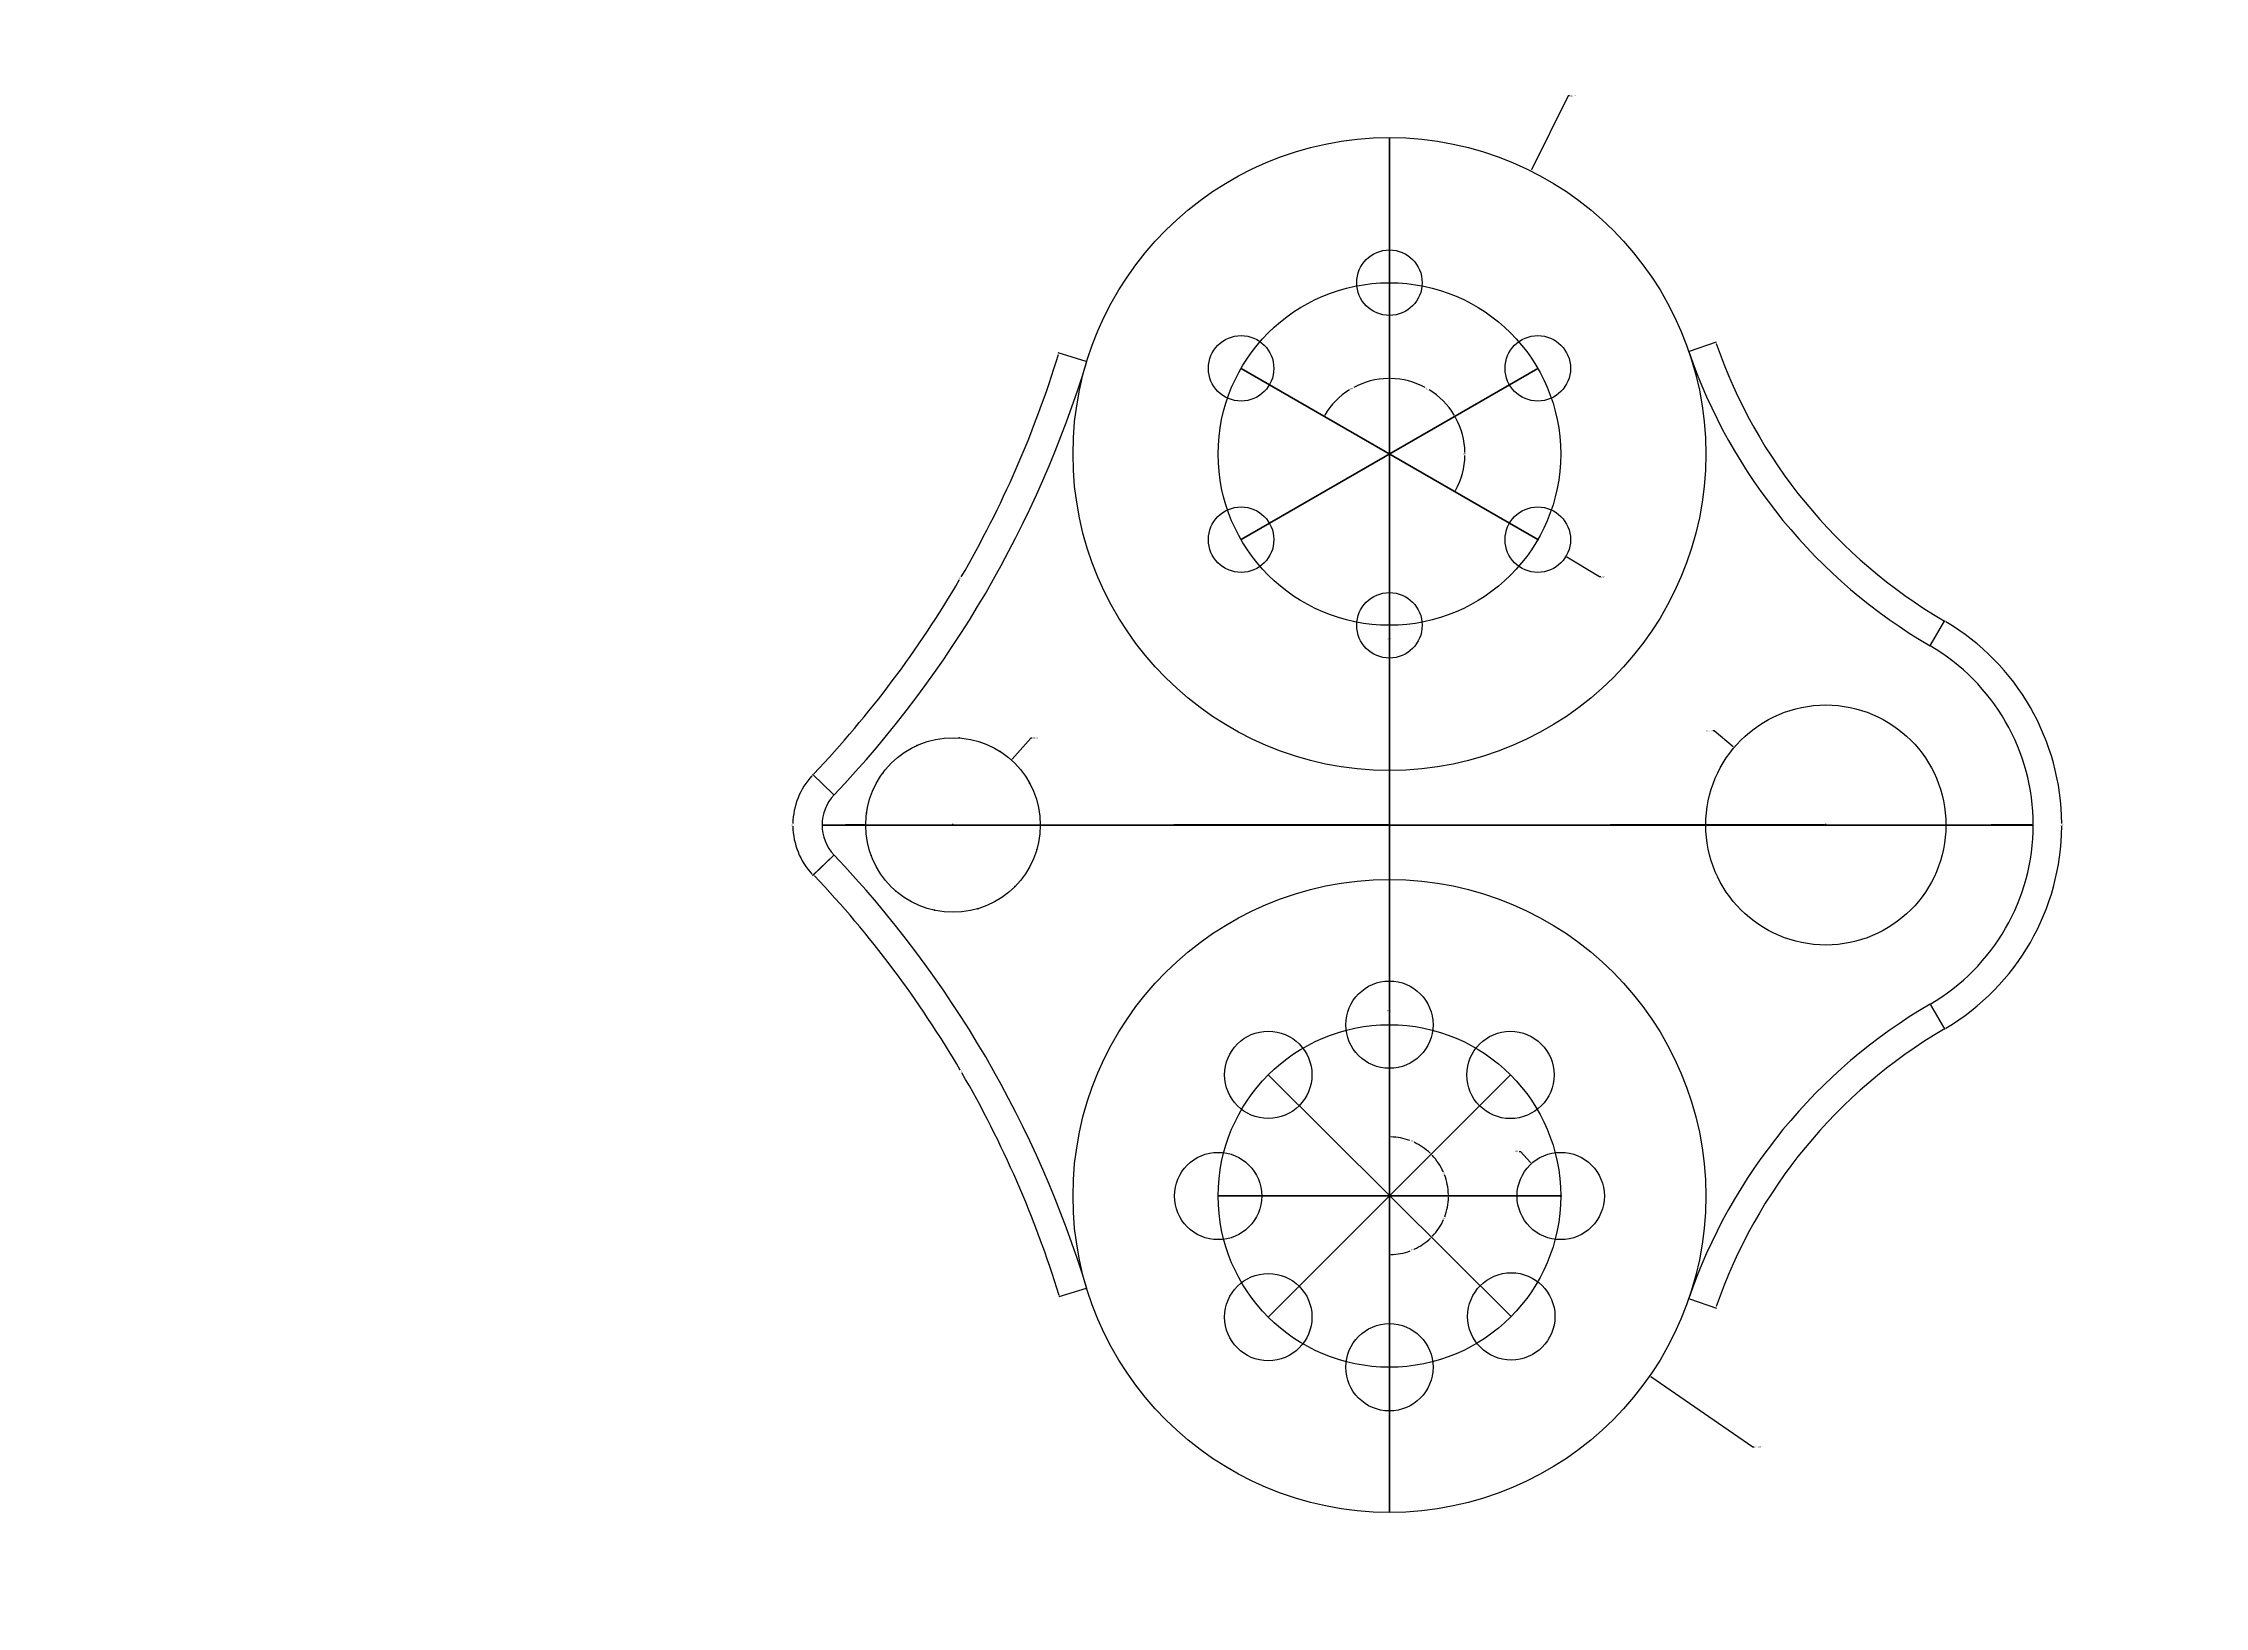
# Model space of a CAD drawing. Header units: inches. Extents: x -98 to 100, y -93 to 50.
import ezdxf

# ---------------------------------------------------------------- set-up
doc = ezdxf.new("R2010")
doc.units = ezdxf.units.IN
doc.header["$MEASUREMENT"] = 0
doc.layers.add('mesurments', color=4, linetype='Continuous', lineweight=50, plot=False)
doc.styles.get("Standard").update_dxf_attribs({"font": 'arial.ttf'})
doc.dimstyles.get("Standard").update_dxf_attribs({"dimtxt": 0.125, "dimasz": 0.125, "dimexe": 0.0625, "dimexo": 0.0625, "dimgap": 0.0625, "dimtad": 0, "dimtih": 1, "dimtoh": 1, "dimdec": 4, "dimzin": 0, "dimdsep": 46, "dimlunit": 4, "dimtxsty": 'Standard', "dimcen": 0.09, "dimclrd": 256, "dimclre": 256, "dimadec": 0, "dimazin": 0, "dimtfac": 1, "dimtdec": 4, "dimtofl": 0, "dimtmove": 0, "dimatfit": 3, "dimfxl": 1, "dimtolj": 1, "dimtzin": 0, "dimarcsym": 0})

# ---------------------------------------------------------------- blocks, each defined once
blk = doc.blocks.new('*D4')
at = {"layer": 'Defpoints', "color": 0, "transparency": 16777216}
for p in [(37.91, -52.46), (43.27, -58.39)]:
    blk.add_point(p, dxfattribs=at)
at = {"layer": 'mesurments', "lineweight": -2, "transparency": 16777216}
for p, q in [((36.78, -51.34), (36.9, -51.34)), ((36.9, -51.34), (37.82, -52.37)), ((40.5, -55.42), (40.68, -55.42)), ((40.59, -55.51), (40.59, -55.33))]:
    blk.add_line(p, q, dxfattribs=at)
at = {"layer": 'mesurments', "transparency": 16777216}
blk.add_solid([(37.84, -52.35), (37.81, -52.38), (37.91, -52.46)], dxfattribs=at)
at = {"layer": 'mesurments', "color": 0, "transparency": 16777216, "insert": (36.57, -51.34), "char_height": 0.125, "attachment_point": 5}
blk.add_mtext('\\A1;∅8"', dxfattribs=at)
blk = doc.blocks.new('*D5')
at = {"layer": 'Defpoints', "color": 0, "transparency": 16777216}
for p in [(1.04, -38.93), (48.75, -71.92)]:
    blk.add_point(p, dxfattribs=at)
at = {"layer": 'mesurments', "lineweight": -2, "transparency": 16777216}
for p, q in [((24.8, -55.42), (24.98, -55.42)), ((24.89, -55.51), (24.89, -55.33)), ((58.19, -78.44), (48.85, -71.99)), ((58.31, -78.44), (58.19, -78.44))]:
    blk.add_line(p, q, dxfattribs=at)
at = {"layer": 'mesurments', "transparency": 16777216}
blk.add_solid([(48.86, -71.97), (48.84, -72), (48.75, -71.92)], dxfattribs=at)
at = {"layer": 'mesurments', "color": 0, "transparency": 16777216, "insert": (58.66, -78.44), "char_height": 0.125, "attachment_point": 5}
blk.add_mtext('\\A1;∅4\'-10"', dxfattribs=at)
blk = doc.blocks.new('*D8')
at = {"layer": 'Defpoints', "color": 0, "transparency": 16777216}
for p in [(74.45, -37.84), (66.8, -46.87), (52.32, -64.83), (99.62, -81.05)]:
    blk.add_point(p, dxfattribs=at)
at = {"layer": 'mesurments', "lineweight": -2, "transparency": 16777216}
for p, q in [((74.49, -37.9), (75.8, -40.16)), ((52.38, -64.85), (54.86, -65.7))]:
    blk.add_line(p, q, dxfattribs=at)
blk.add_arc((99.62, -81.05), 47.38, 120.3713, 160.9233, dxfattribs=at)
at = {"layer": 'mesurments', "transparency": 16777216}
for points in [[(75.65, -40.15), (75.67, -40.19), (75.77, -40.1)], [(54.86, -65.57), (54.82, -65.55), (54.8, -65.68)]]:
    blk.add_solid(points, dxfattribs=at)
at = {"layer": 'mesurments', "color": 0, "transparency": 16777216, "insert": (54.8, -65.68), "char_height": 0.125, "attachment_point": 5}
blk.add_mtext('\\A1;41°', dxfattribs=at)
blk = doc.blocks.new('*D9')
at = {"layer": 'Defpoints', "color": 0, "transparency": 16777216}
for p in [(74.45, -5.01), (64.89, -21.42), (85.21, -28.79), (74.45, -37.84)]:
    blk.add_point(p, dxfattribs=at)
at = {"layer": 'mesurments', "lineweight": -2, "transparency": 16777216}
for p, q in [((74.49, -4.95), (75.8, -2.69)), ((74.49, -37.9), (75.8, -40.16))]:
    blk.add_line(p, q, dxfattribs=at)
for start, end in [(0.3348, 59.4485), (300.5515, 359.6652)]:
    blk.add_arc((64.89, -21.42), 21.62, start, end, dxfattribs=at)
at = {"layer": 'mesurments', "transparency": 16777216}
for points in [[(75.87, -2.83), (75.89, -2.79), (75.77, -2.75)], [(75.89, -40.06), (75.87, -40.02), (75.77, -40.1)]]:
    blk.add_solid(points, dxfattribs=at)
at = {"layer": 'mesurments', "color": 0, "transparency": 16777216, "insert": (86.51, -21.42), "char_height": 0.125, "attachment_point": 5}
blk.add_mtext('\\A1;120°', dxfattribs=at)
blk = doc.blocks.new('*D10')
at = {"layer": 'Defpoints', "color": 0, "transparency": 16777216}
for p in [(99.62, 38.2), (52.32, 21.98), (59.68, 12.71), (74.45, -5.01)]:
    blk.add_point(p, dxfattribs=at)
at = {"layer": 'mesurments', "lineweight": -2, "transparency": 16777216}
for p, q in [((52.38, 22), (54.86, 22.85)), ((74.49, -4.95), (75.8, -2.69))]:
    blk.add_line(p, q, dxfattribs=at)
blk.add_arc((99.62, 38.2), 47.38, 199.0767, 239.6287, dxfattribs=at)
at = {"layer": 'mesurments', "transparency": 16777216}
for points in [[(54.82, 22.7), (54.86, 22.72), (54.8, 22.83)], [(75.67, -2.66), (75.65, -2.7), (75.77, -2.75)]]:
    blk.add_solid(points, dxfattribs=at)
at = {"layer": 'mesurments', "color": 0, "transparency": 16777216, "insert": (75.77, -2.75), "char_height": 0.125, "attachment_point": 5}
blk.add_mtext('\\A1;41°', dxfattribs=at)
blk = doc.blocks.new('*D12')
at = {"layer": 'Defpoints', "color": 0, "transparency": 16777216}
for p in [(37.84, 38.52), (11.94, -13.37)]:
    blk.add_point(p, dxfattribs=at)
at = {"layer": 'mesurments', "lineweight": -2, "transparency": 16777216}
for p, q in [((41.28, 45.4), (37.9, 38.63)), ((41.4, 45.4), (41.28, 45.4)), ((24.8, 12.58), (24.98, 12.58)), ((24.89, 12.49), (24.89, 12.67))]:
    blk.add_line(p, q, dxfattribs=at)
at = {"layer": 'mesurments', "transparency": 16777216}
blk.add_solid([(37.88, 38.64), (37.92, 38.63), (37.84, 38.52)], dxfattribs=at)
at = {"layer": 'mesurments', "color": 0, "transparency": 16777216, "insert": (41.75, 45.4), "char_height": 0.125, "attachment_point": 5}
blk.add_mtext('\\A1;∅4\'-10"', dxfattribs=at)
blk = doc.blocks.new('*D13')
at = {"layer": 'Defpoints', "color": 0, "transparency": 16777216}
for p in [(35.92, 6.28), (41.06, 3.17)]:
    blk.add_point(p, dxfattribs=at)
at = {"layer": 'mesurments', "lineweight": -2, "transparency": 16777216}
for p, q in [((38.4, 4.73), (38.58, 4.73)), ((38.49, 4.64), (38.49, 4.82)), ((44.14, 1.31), (41.16, 3.11)), ((44.27, 1.31), (44.14, 1.31))]:
    blk.add_line(p, q, dxfattribs=at)
at = {"layer": 'mesurments', "transparency": 16777216}
blk.add_solid([(41.17, 3.13), (41.15, 3.09), (41.06, 3.17)], dxfattribs=at)
at = {"layer": 'mesurments', "color": 0, "transparency": 16777216, "insert": (44.47, 1.31), "char_height": 0.125, "attachment_point": 5}
blk.add_mtext('\\A1;∅6"', dxfattribs=at)
blk = doc.blocks.new('*D14')
at = {"layer": 'Defpoints', "color": 0, "transparency": 16777216}
for p in [(24.89, 41.58), (38.49, 20.43), (29.34, 17.88), (11.29, 4.73), (24.89, -84.42)]:
    blk.add_point(p, dxfattribs=at)
at = {"layer": 'mesurments', "lineweight": -2, "transparency": 16777216}
for start, end in [(61.7568, 88.9656), (31.0344, 58.2115)]:
    blk.add_arc((24.89, 12.58), 6.92, start, end, dxfattribs=at)
at = {"layer": 'mesurments', "transparency": 16777216}
for points in [[(25.02, 19.48), (25.02, 19.52), (24.89, 19.5)], [(30.84, 16.16), (30.81, 16.13), (30.89, 16.04)]]:
    blk.add_solid(points, dxfattribs=at)
at = {"layer": 'mesurments', "color": 0, "transparency": 16777216, "insert": (28.35, 18.57), "char_height": 0.125, "attachment_point": 5}
blk.add_mtext('\\A1;60°', dxfattribs=at)
blk = doc.blocks.new('*D15')
at = {"layer": 'Defpoints', "color": 0, "transparency": 16777216}
for p in [(24.89, 41.58), (11.29, 20.43), (22.52, 19.08), (38.49, 4.73), (24.89, -84.42)]:
    blk.add_point(p, dxfattribs=at)
at = {"layer": 'mesurments', "lineweight": -2, "transparency": 16777216}
for start, end in [(121.7885, 148.9656), (91.0344, 118.2432)]:
    blk.add_arc((24.89, 12.58), 6.92, start, end, dxfattribs=at)
at = {"layer": 'mesurments', "transparency": 16777216}
for points in [[(24.77, 19.52), (24.77, 19.48), (24.89, 19.5)], [(18.98, 16.13), (18.94, 16.16), (18.9, 16.04)]]:
    blk.add_solid(points, dxfattribs=at)
at = {"layer": 'mesurments', "color": 0, "transparency": 16777216, "insert": (21.43, 18.57), "char_height": 0.125, "attachment_point": 5}
blk.add_mtext('\\A1;60°', dxfattribs=at)
blk = doc.blocks.new('*D16')
at = {"layer": 'Defpoints', "color": 0, "transparency": 16777216}
for p in [(-27.11, -21.42), (-23.11, -21.42), (-23.11, -21.42)]:
    blk.add_point(p, dxfattribs=at)
at = {"layer": 'mesurments', "lineweight": -2, "transparency": 16777216}
for p, q in [((-26.98, -21.42), (-25.25, -21.42)), ((-23.23, -21.42), (-24.97, -21.42))]:
    blk.add_line(p, q, dxfattribs=at)
at = {"layer": 'mesurments', "transparency": 16777216}
for points in [[(-26.98, -21.4), (-26.98, -21.45), (-27.11, -21.42)], [(-23.23, -21.4), (-23.23, -21.45), (-23.11, -21.42)]]:
    blk.add_solid(points, dxfattribs=at)
at = {"layer": 'mesurments', "color": 0, "transparency": 16777216, "insert": (-25.11, -21.42), "char_height": 0.125, "attachment_point": 5}
blk.add_mtext('\\A1;4"', dxfattribs=at)
blk = doc.blocks.new('*D17')
at = {"layer": 'Defpoints', "color": 0, "transparency": 16777216}
for p in [(-9.77, -15.47), (-20.45, -27.38)]:
    blk.add_point(p, dxfattribs=at)
at = {"layer": 'mesurments', "lineweight": -2, "transparency": 16777216}
for p, q in [((-7.97, -13.46), (-9.68, -15.38)), ((-7.84, -13.46), (-7.97, -13.46)), ((-15.2, -21.42), (-15.02, -21.42)), ((-15.11, -21.51), (-15.11, -21.33))]:
    blk.add_line(p, q, dxfattribs=at)
at = {"layer": 'mesurments', "transparency": 16777216}
blk.add_solid([(-9.7, -15.36), (-9.67, -15.39), (-9.77, -15.47)], dxfattribs=at)
at = {"layer": 'mesurments', "color": 0, "transparency": 16777216, "insert": (-7.55, -13.46), "char_height": 0.125, "attachment_point": 5}
blk.add_mtext('\\A1;∅1\'-4"', dxfattribs=at)
blk = doc.blocks.new('*D18')
at = {"layer": 'Defpoints', "color": 0, "transparency": 16777216}
for p in [(-26.01, -24.18), (-10.84, -50.65), (-2.85, -63.89), (-98.49, -93.07)]:
    blk.add_point(p, dxfattribs=at)
at = {"layer": 'mesurments', "lineweight": -2, "transparency": 16777216}
for p, q in [((-26.05, -24.22), (-27.95, -26.03)), ((-2.91, -63.91), (-5.41, -64.67))]:
    blk.add_line(p, q, dxfattribs=at)
for start, end in [(30.3408, 43.4699), (17.0411, 30.1702)]:
    blk.add_arc((-98.49, -93.07), 97.38, start, end, dxfattribs=at)
at = {"layer": 'mesurments', "transparency": 16777216}
for points in [[(-27.83, -26.09), (-27.8, -26.06), (-27.91, -25.98)], [(-5.37, -64.53), (-5.41, -64.54), (-5.35, -64.65)]]:
    blk.add_solid(points, dxfattribs=at)
at = {"layer": 'mesurments', "color": 0, "transparency": 16777216, "insert": (-14.38, -44), "char_height": 0.125, "attachment_point": 5}
blk.add_mtext('\\A1;27°', dxfattribs=at)
blk = doc.blocks.new('*D19')
at = {"layer": 'Defpoints', "color": 0, "transparency": 16777216}
for p in [(-29.58, -19.75), (-26.01, -18.67), (-23.11, -21.42), (-26.01, -24.18)]:
    blk.add_point(p, dxfattribs=at)
at = {"layer": 'mesurments', "lineweight": -2, "transparency": 16777216}
for p, q in [((-26.05, -18.63), (-28, -16.78)), ((-26.05, -24.22), (-28, -26.07))]:
    blk.add_line(p, q, dxfattribs=at)
for start, end in [(137.5288, 178.9164), (181.0836, 222.4712)]:
    blk.add_arc((-23.11, -21.42), 6.68, start, end, dxfattribs=at)
at = {"layer": 'mesurments', "transparency": 16777216}
for points in [[(-28.05, -16.9), (-28.02, -16.93), (-27.95, -16.82)], [(-28.02, -25.92), (-28.05, -25.95), (-27.95, -26.03)]]:
    blk.add_solid(points, dxfattribs=at)
at = {"layer": 'mesurments', "color": 0, "transparency": 16777216, "insert": (-29.79, -21.42), "char_height": 0.125, "attachment_point": 5}
blk.add_mtext('\\A1;87°', dxfattribs=at)
blk = doc.blocks.new('*D20')
at = {"layer": 'Defpoints', "color": 0, "transparency": 16777216}
for p in [(-98.49, 50.22), (-2.85, 21.04), (-18.47, -5.16), (-26.01, -18.67)]:
    blk.add_point(p, dxfattribs=at)
at = {"layer": 'mesurments', "lineweight": -2, "transparency": 16777216}
for p, q in [((-2.91, 21.06), (-5.47, 21.84)), ((-26.05, -18.63), (-28, -16.78))]:
    blk.add_line(p, q, dxfattribs=at)
for start, end in [(329.8299, 342.9589), (316.5302, 329.6591)]:
    blk.add_arc((-98.49, 50.22), 97.32, start, end, dxfattribs=at)
at = {"layer": 'mesurments', "transparency": 16777216}
for points in [[(-5.47, 21.71), (-5.43, 21.69), (-5.41, 21.82)], [(-27.85, -16.75), (-27.88, -16.72), (-27.95, -16.82)]]:
    blk.add_solid(points, dxfattribs=at)
at = {"layer": 'mesurments', "color": 0, "transparency": 16777216, "insert": (-14.43, 1.19), "char_height": 0.125, "attachment_point": 5}
blk.add_mtext('\\A1;27°', dxfattribs=at)
blk = doc.blocks.new('*D21')
at = {"layer": 'Defpoints', "color": 0, "transparency": 16777216}
for p in [(24.89, 41.58), (35.98, -44.33), (27.6, -50.74), (13.79, -66.53), (24.89, -84.42)]:
    blk.add_point(p, dxfattribs=at)
at = {"layer": 'mesurments', "lineweight": -2, "transparency": 16777216}
for start, end in [(69.6338, 88.6768), (46.3232, 65.3327)]:
    blk.add_arc((24.89, -55.42), 5.41, start, end, dxfattribs=at)
at = {"layer": 'mesurments', "transparency": 16777216}
for points in [[(25.02, -50.03), (25.02, -49.99), (24.89, -50.01)], [(28.64, -51.5), (28.61, -51.53), (28.72, -51.6)]]:
    blk.add_solid(points, dxfattribs=at)
at = {"layer": 'mesurments', "color": 0, "transparency": 16777216, "insert": (26.96, -50.42), "char_height": 0.125, "attachment_point": 5}
blk.add_mtext('\\A1;45°', dxfattribs=at)
blk = doc.blocks.new('*D23')
at = {"layer": 'Defpoints', "color": 0, "transparency": 16777216}
for p in [(35.98, -44.33), (9.19, -55.42), (30.12, -54.02), (40.59, -55.42), (13.79, -66.53)]:
    blk.add_point(p, dxfattribs=at)
at = {"layer": 'mesurments', "lineweight": -2, "transparency": 16777216}
for start, end in [(23.9522, 43.6768), (1.3232, 21.0629)]:
    blk.add_arc((24.89, -55.42), 5.41, start, end, dxfattribs=at)
at = {"layer": 'mesurments', "transparency": 16777216}
for points in [[(28.79, -51.7), (28.82, -51.67), (28.72, -51.6)], [(30.32, -55.3), (30.28, -55.3), (30.3, -55.42)]]:
    blk.add_solid(points, dxfattribs=at)
at = {"layer": 'mesurments', "color": 0, "transparency": 16777216, "insert": (29.89, -53.35), "char_height": 0.125, "attachment_point": 5}
blk.add_mtext('\\A1;45°', dxfattribs=at)
blk = doc.blocks.new('*D24')
at = {"layer": 'Defpoints', "color": 0, "transparency": 16777216}
for p in [(13.79, -44.32), (9.19, -55.42), (40.59, -55.42), (29.59, -58.09), (36.06, -66.46)]:
    blk.add_point(p, dxfattribs=at)
at = {"layer": 'mesurments', "lineweight": -2, "transparency": 16777216}
for start, end in [(339.0377, 358.6606), (316.5074, 336.1149)]:
    blk.add_arc((24.96, -55.42), 5.35, start, end, dxfattribs=at)
at = {"layer": 'mesurments', "transparency": 16777216}
for points in [[(30.28, -55.55), (30.32, -55.55), (30.3, -55.42)], [(28.85, -59.12), (28.82, -59.09), (28.75, -59.19)]]:
    blk.add_solid(points, dxfattribs=at)
at = {"layer": 'mesurments', "color": 0, "transparency": 16777216, "insert": (29.9, -57.46), "char_height": 0.125, "attachment_point": 5}
blk.add_mtext('\\A1;45°', dxfattribs=at)
blk = doc.blocks.new('*D25')
at = {"layer": 'Defpoints', "color": 0, "transparency": 16777216}
for p in [(24.89, 41.58), (13.79, -44.32), (26.3, -60.61), (36.06, -66.46), (24.89, -84.42)]:
    blk.add_point(p, dxfattribs=at)
at = {"layer": 'mesurments', "lineweight": -2, "transparency": 16777216}
for start, end in [(294.7419, 313.8513), (271.3167, 290.4594)]:
    blk.add_arc((24.89, -55.36), 5.44, start, end, dxfattribs=at)
at = {"layer": 'mesurments', "transparency": 16777216}
for points in [[(28.65, -59.27), (28.67, -59.3), (28.75, -59.19)], [(25.02, -60.82), (25.02, -60.78), (24.89, -60.8)]]:
    blk.add_solid(points, dxfattribs=at)
at = {"layer": 'mesurments', "color": 0, "transparency": 16777216, "insert": (26.98, -60.38), "char_height": 0.125, "attachment_point": 5}
blk.add_mtext('\\A1;45°', dxfattribs=at)
blk = doc.blocks.new('*D30')
at = {"layer": 'Defpoints', "color": 0, "transparency": 16777216}
for p in [(11.29, 20.43), (38.49, 20.43), (31.71, 11.37), (11.29, 4.73), (38.49, 4.73)]:
    blk.add_point(p, dxfattribs=at)
at = {"layer": 'mesurments', "lineweight": -2, "transparency": 16777216}
for start, end in [(1.0454, 28.9656), (331.0344, 358.9546)]:
    blk.add_arc((24.89, 12.58), 6.92, start, end, dxfattribs=at)
at = {"layer": 'mesurments', "transparency": 16777216}
for points in [[(30.93, 15.92), (30.97, 15.94), (30.89, 16.04)], [(30.97, 9.21), (30.93, 9.23), (30.89, 9.11)]]:
    blk.add_solid(points, dxfattribs=at)
at = {"layer": 'mesurments', "color": 0, "transparency": 16777216, "insert": (31.82, 12.58), "char_height": 0.125, "attachment_point": 5}
blk.add_mtext('\\A1;60°', dxfattribs=at)
blk = doc.blocks.new('*D31')
at = {"layer": 'Defpoints', "color": 0, "transparency": 16777216}
for p in [(56.49, -14.32), (73.29, -28.53)]:
    blk.add_point(p, dxfattribs=at)
at = {"layer": 'mesurments', "lineweight": -2, "transparency": 16777216}
for p, q in [((54.54, -12.77), (54.66, -12.77)), ((54.66, -12.77), (56.4, -14.24)), ((64.8, -21.42), (64.98, -21.42)), ((64.89, -21.51), (64.89, -21.33))]:
    blk.add_line(p, q, dxfattribs=at)
at = {"layer": 'mesurments', "transparency": 16777216}
blk.add_solid([(56.41, -14.23), (56.38, -14.26), (56.49, -14.32)], dxfattribs=at)
at = {"layer": 'mesurments', "color": 0, "transparency": 16777216, "insert": (54.19, -12.77), "char_height": 0.125, "attachment_point": 5}
blk.add_mtext('\\A1;∅1\'-10"', dxfattribs=at)
blk = doc.blocks.new('*D33')
at = {"layer": 'Defpoints', "color": 0, "transparency": 16777216}
for p in [(75.89, -21.42), (83.89, -21.42), (83.89, -21.42)]:
    blk.add_point(p, dxfattribs=at)
at = {"layer": 'mesurments', "lineweight": -2, "transparency": 16777216}
for p, q in [((76.02, -21.42), (79.76, -21.42)), ((83.77, -21.42), (80.03, -21.42))]:
    blk.add_line(p, q, dxfattribs=at)
at = {"layer": 'mesurments', "transparency": 16777216}
for points in [[(76.02, -21.4), (76.02, -21.45), (75.89, -21.42)], [(83.77, -21.4), (83.77, -21.45), (83.89, -21.42)]]:
    blk.add_solid(points, dxfattribs=at)
at = {"layer": 'mesurments', "color": 0, "transparency": 16777216, "insert": (79.89, -21.42), "char_height": 0.125, "attachment_point": 5}
blk.add_mtext('\\A1;8"', dxfattribs=at)
blk = doc.blocks.new('*D35')
at = {"layer": 'Defpoints', "color": 0, "transparency": 16777216}
for p in [(24.89, -21.42), (64.89, -21.42), (64.89, -21.42)]:
    blk.add_point(p, dxfattribs=at)
at = {"layer": 'mesurments', "lineweight": -2, "transparency": 16777216}
for p, q in [((25.02, -21.42), (44.66, -21.42)), ((64.77, -21.42), (45.12, -21.42))]:
    blk.add_line(p, q, dxfattribs=at)
at = {"layer": 'mesurments', "transparency": 16777216}
for points in [[(25.02, -21.4), (25.02, -21.45), (24.89, -21.42)], [(64.77, -21.4), (64.77, -21.45), (64.89, -21.42)]]:
    blk.add_solid(points, dxfattribs=at)
at = {"layer": 'mesurments', "color": 0, "transparency": 16777216, "insert": (44.89, -21.42), "char_height": 0.125, "attachment_point": 5}
blk.add_mtext('\\A1;3\'-4"', dxfattribs=at)
blk = doc.blocks.new('*D36')
at = {"layer": 'Defpoints', "color": 0, "transparency": 16777216}
for p in [(-15.11, -21.42), (-15.11, -21.42), (24.89, -21.42)]:
    blk.add_point(p, dxfattribs=at)
at = {"layer": 'mesurments', "lineweight": -2, "transparency": 16777216}
for p, q in [((-14.98, -21.42), (4.66, -21.42)), ((24.77, -21.42), (5.12, -21.42))]:
    blk.add_line(p, q, dxfattribs=at)
at = {"layer": 'mesurments', "transparency": 16777216}
for points in [[(-14.98, -21.4), (-14.98, -21.45), (-15.11, -21.42)], [(24.77, -21.4), (24.77, -21.45), (24.89, -21.42)]]:
    blk.add_solid(points, dxfattribs=at)
at = {"layer": 'mesurments', "color": 0, "transparency": 16777216, "insert": (4.89, -21.42), "char_height": 0.125, "attachment_point": 5}
blk.add_mtext('\\A1;3\'-4"', dxfattribs=at)
blk = doc.blocks.new('*D37')
at = {"layer": 'Defpoints', "color": 0, "transparency": 16777216}
for p in [(24.89, -21.42), (24.89, -55.43), (24.89, -55.43)]:
    blk.add_point(p, dxfattribs=at)
at = {"layer": 'mesurments', "lineweight": -2, "transparency": 16777216}
for p, q in [((24.89, -21.55), (24.89, -38.31)), ((24.89, -55.3), (24.89, -38.56))]:
    blk.add_line(p, q, dxfattribs=at)
at = {"layer": 'mesurments', "transparency": 16777216}
for points in [[(24.87, -21.55), (24.91, -21.55), (24.89, -21.42)], [(24.87, -55.3), (24.91, -55.3), (24.89, -55.43)]]:
    blk.add_solid(points, dxfattribs=at)
at = {"layer": 'mesurments', "color": 0, "transparency": 16777216, "insert": (24.89, -38.44), "char_height": 0.125, "attachment_point": 5}
blk.add_mtext('\\A1;2\'-10"', dxfattribs=at)
blk = doc.blocks.new('*D38')
at = {"layer": 'Defpoints', "color": 0, "transparency": 16777216}
for p in [(24.89, 12.58), (24.89, 12.58), (24.89, -21.42)]:
    blk.add_point(p, dxfattribs=at)
at = {"layer": 'mesurments', "lineweight": -2, "transparency": 16777216}
for p, q in [((24.89, 12.45), (24.89, -4.3)), ((24.89, -21.3), (24.89, -4.55))]:
    blk.add_line(p, q, dxfattribs=at)
at = {"layer": 'mesurments', "transparency": 16777216}
for points in [[(24.87, 12.45), (24.91, 12.45), (24.89, 12.58)], [(24.87, -21.3), (24.91, -21.3), (24.89, -21.42)]]:
    blk.add_solid(points, dxfattribs=at)
at = {"layer": 'mesurments', "color": 0, "transparency": 16777216, "insert": (24.89, -4.42), "char_height": 0.125, "attachment_point": 5}
blk.add_mtext('\\A1;2\'-10"', dxfattribs=at)

msp = doc.modelspace()

# ---------------------------------------------------------------- linework, layer by layer
for centre, radius in [((24.89136, 12.57518), 29), ((24.89136, 28.27518), 3), ((24.89136, 12.57518), 15.7), ((11.29477, 20.42518), 3), ((38.48796, 20.42518), 3), ((11.29477, 4.72518), 3), ((38.48796, 4.72518), 3), ((24.89136, -3.12482), 3), ((64.89136, -21.42482), 11), ((-15.10864, -21.42482), 8), ((24.89136, -55.42482), 29), ((24.89136, -39.72482), 4), ((24.89136, -55.42482), 15.7), ((13.78979, -44.32324), 4), ((35.9841, -44.33208), 4), ((9.19136, -55.42482), 4), ((40.59136, -55.42482), 4), ((13.78979, -66.52639), 4), ((36.05785, -66.4611), 4), ((24.89136, -71.12482), 4)]:
    msp.add_circle(centre, radius)
for centre, radius, start, end in [((99.62071, 38.19794), 50, 198.925513, 239.7798553), ((-98.49331, 50.22119), 100, 316.4565904, 343.0324802), ((64.89136, -21.42482), 19, 300.2201447, 59.7798553), ((-23.10864, -21.42482), 4, 136.4565904, 223.5434096), ((-98.49331, -93.07083), 100, 16.9675198, 43.5434096), ((99.62071, -81.04757), 50, 120.2201447, 161.074487)]:
    msp.add_arc(centre, radius, start, end)
for p in [(-14.54274, -13.44486), (-18.43781, -14.15044), (-10.78622, -14.69305), (-21.51779, -16.63704), (-8.08798, -17.58941), (-23.02858, -20.29586), (-7.42727, -23.66014), (-22.60029, -24.23108), (-20.33779, -27.47924), (-9.43928, -27.06914), (-16.795, -29.24506), (-12.83934, -29.09621)]:
    msp.add_point(p)
at = {"layer": 'mesurments'}
for p, q in [((24.89136, -84.42482), (24.89136, 41.57518)), ((38.48796, 4.72518), (11.29477, 20.42518)), ((38.48796, 20.42518), (11.29477, 4.72518)), ((83.89136, -21.42482), (-27.10864, -21.42482)), ((36.05785, -66.4611), (13.78979, -44.32324)), ((35.9841, -44.33208), (13.78979, -66.52639)), ((40.59136, -55.42482), (9.19136, -55.42482))]:
    msp.add_line(p, q, dxfattribs=at)

# ---------------------------------------------------------------- dimensions: what is measured, and where the dimension line sits
for base, center, p1, p2, picture, middle in [((-18.46742, -5.15991), (-98.49331, 50.22119), (-26.00805, -18.6692), (-2.84628, 21.03824), '*D20', (-14.42939, 1.18582)), ((85.21449, -28.79237), (64.89136, -21.42482), (74.45452, -37.84268), (74.45452, -5.00696), '*D9', (86.50872, -21.42482)), ((-29.5753, -19.75068), (-23.10864, -21.42482), (-26.00805, -18.6692), (-26.00805, -24.18043), '*D19', (-29.7885, -21.42482)), ((-10.83724, -50.64686), (-98.49331, -93.07083), (-2.84628, -63.88787), (-26.00805, -24.18043), '*D18', (-14.37541, -44.00397))]:
    dim = msp.add_angular_dim_3p(base=base, center=center, p1=p1, p2=p2, dimstyle='Standard', dxfattribs=at)
    dim.commit()
    dim.dimension.update_dxf_attribs({"geometry": picture, "text_midpoint": middle})
for p1, p2, picture, middle in [((11.94099, -13.37261), (37.84174, 38.52297), '*D12', (41.74564, 45.40285)), ((35.92088, 6.27763), (41.05504, 3.17273), '*D13', (44.47076, 1.30502)), ((-20.4492, -27.38119), (-9.76807, -15.46845), '*D17', (-7.54519, -13.45951)), ((73.29091, -28.52746), (56.49182, -14.32217), '*D31', (54.19078, -12.77401)), ((1.03688, -38.93351), (48.74585, -71.91613), '*D5', (58.65927, -78.4445)), ((43.27423, -58.39167), (37.9085, -52.45796), '*D4', (36.57311, -51.34321))]:
    dim = msp.add_diameter_dim_2p(p1=p1, p2=p2, dimstyle='Standard', dxfattribs=at)
    dim.commit()
    dim.dimension.update_dxf_attribs({"geometry": picture, "text_midpoint": middle, "dimtype": 163})
for base, line1, line2, picture, middle in [((29.3419, 17.87912), ((24.89136, -84.42482), (24.89136, 41.57518)), ((38.48796, 20.42518), (11.29477, 4.72518)), '*D14', (28.35326, 18.57137)), ((22.52329, 19.08142), ((24.89136, -84.42482), (24.89136, 41.57518)), ((38.48796, 4.72518), (11.29477, 20.42518)), '*D15', (21.42946, 18.57137)), ((27.59767, -50.73736), ((24.89136, -84.42482), (24.89136, 41.57518)), ((35.9841, -44.33208), (13.78979, -66.52639)), '*D21', (26.96268, -50.42422)), ((26.30431, -60.61257), ((24.89136, -84.42482), (24.89136, 41.57518)), ((36.05785, -66.4611), (13.78979, -44.32324)), '*D25', (26.98029, -60.38218)), ((31.70997, 11.37288), ((38.48796, 4.72518), (11.29477, 20.42518)), ((38.48796, 20.42518), (11.29477, 4.72518)), '*D30', (31.81516, 12.57518)), ((29.59279, -58.08942), ((36.05785, -66.4611), (13.78979, -44.32324)), ((40.59136, -55.42482), (9.19136, -55.42482)), '*D24', (29.89993, -57.4639)), ((30.11954, -54.02393), ((40.59136, -55.42482), (9.19136, -55.42482)), ((35.9841, -44.33208), (13.78979, -66.52639)), '*D23', (29.89196, -53.3535))]:
    dim = msp.add_angular_dim_2l(base=base, line1=line1, line2=line2, dimstyle='Standard', dxfattribs=at)
    dim.commit()
    dim.dimension.update_dxf_attribs({"geometry": picture, "text_midpoint": middle})
for base, center, p1, p2, picture, middle in [((59.67799, 12.70884), (99.62071, 38.19794), (52.32365, 21.981), (74.45452, -5.00696), '*D10', (75.7719, -2.7453)), ((66.80231, -46.87057), (99.62071, -81.04757), (74.45452, -37.84268), (52.32365, -64.83064), '*D8', (54.79952, -65.67955))]:
    dim = msp.add_angular_dim_3p(base=base, center=center, p1=p1, p2=p2, dimstyle='Standard', dxfattribs=at)
    dim.commit()
    dim.dimension.update_dxf_attribs({"geometry": picture, "text_midpoint": middle, "dimtype": 165})
dim = msp.add_linear_dim(base=(24.89136, 12.57518), p1=(24.89136, -21.42482), p2=(24.89136, 12.57518), angle=90, dimstyle='Standard', dxfattribs=at)
dim.commit()
dim.dimension.update_dxf_attribs({"geometry": '*D38', "text_midpoint": (24.89136, -4.42482)})
for base, p1, p2, picture, middle in [((-23.10864, -21.42482), (-27.10864, -21.42482), (-23.10864, -21.42482), '*D16', (-25.10864, -21.42482)), ((-15.10864, -21.42482), (24.89136, -21.42482), (-15.10864, -21.42482), '*D36', (4.89136, -21.42482)), ((64.89136, -21.42482), (24.89136, -21.42482), (64.89136, -21.42482), '*D35', (44.89136, -21.42482)), ((83.89136, -21.42482), (75.89136, -21.42482), (83.89136, -21.42482), '*D33', (79.89136, -21.42482))]:
    dim = msp.add_linear_dim(base=base, p1=p1, p2=p2, dimstyle='Standard', dxfattribs=at)
    dim.commit()
    dim.dimension.update_dxf_attribs({"geometry": picture, "text_midpoint": middle})
dim = msp.add_linear_dim(base=(24.88694, -55.42924), p1=(24.89136, -21.42482), p2=(24.88694, -55.42924), angle=269.9925535, dimstyle='Standard', dxfattribs=at)
dim.commit()
dim.dimension.update_dxf_attribs({"geometry": '*D37', "text_midpoint": (24.88915, -38.43766), "dimtype": 161})

doc.saveas('drawing.dxf')
